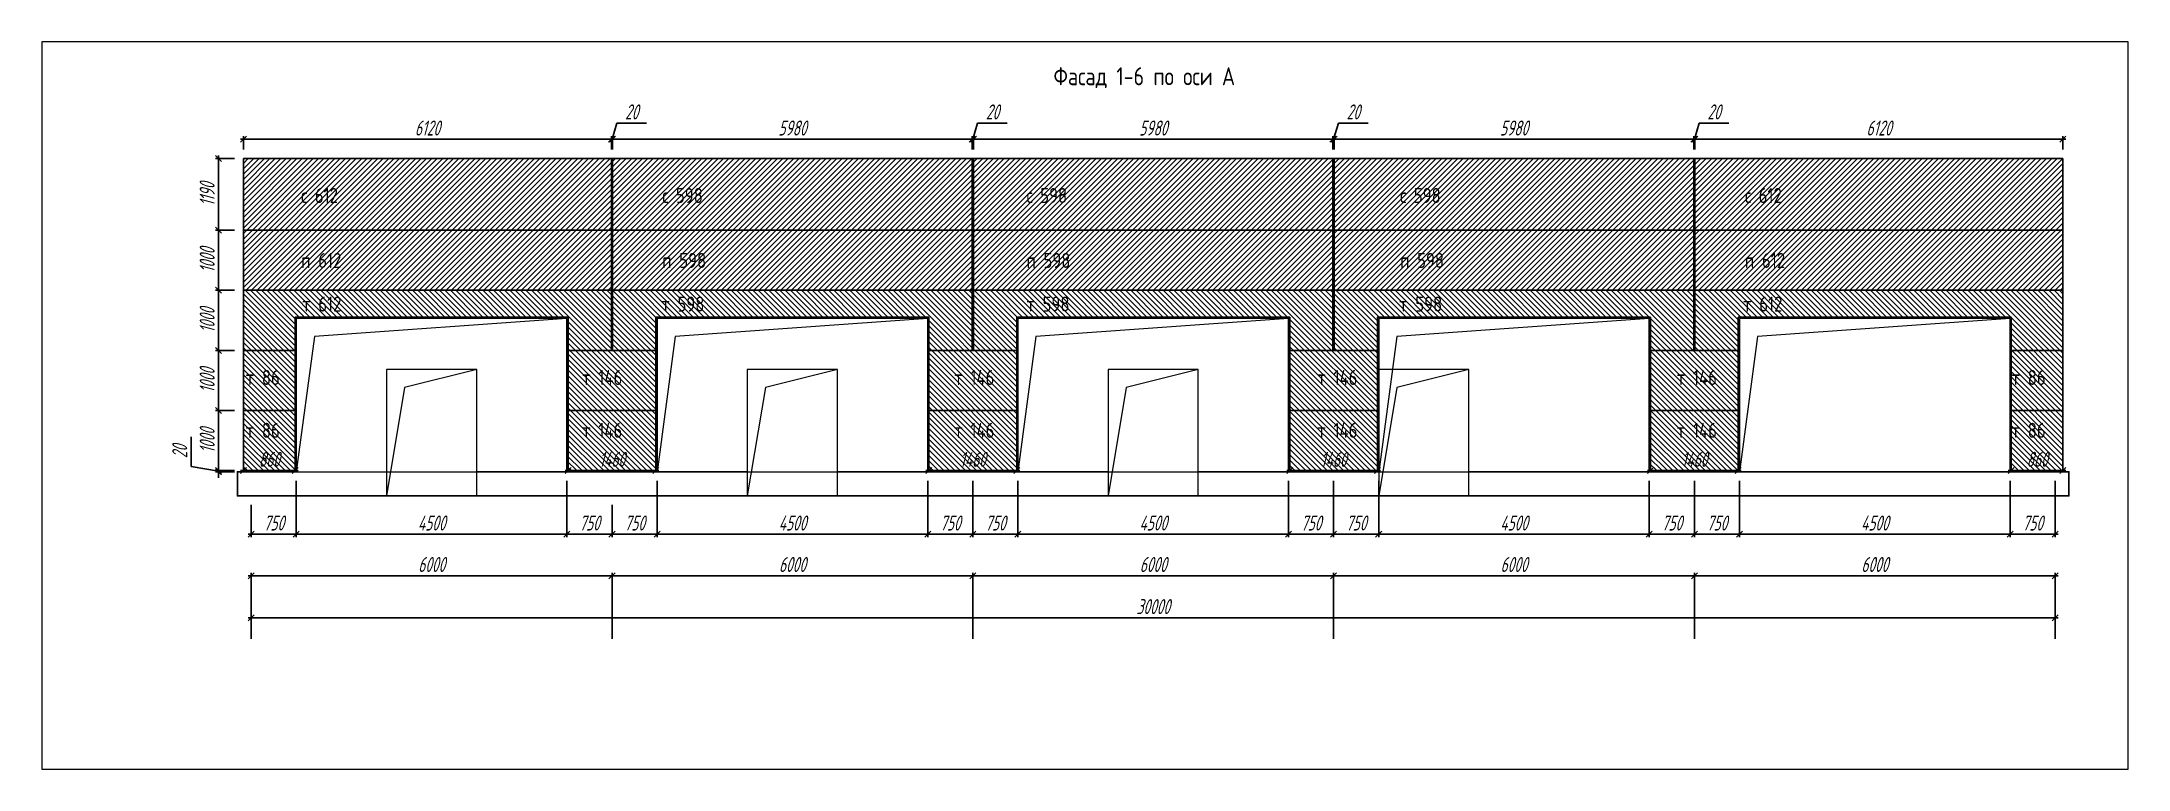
# Paper-space layout 'Лист1' of a CAD drawing. Header units: millimetres. Extents: x 40 to 387, y 110 to 231.
# The model-space entities are those that its viewports show. They can reach past a viewport. Long polylines and large blocks are cut down to what shows.
import ezdxf

# ---------------------------------------------------------------- set-up
doc = ezdxf.new("R2010")
doc.units = ezdxf.units.MM
for name, color, linetype, lineweight in [('_Окна_двери', 131, 'Continuous', 15), ('_Оси', 90, 'Continuous', 13), ('_Размеры', 120, 'Continuous', 13), ('_Сендвичи', 230, 'Continuous', 30), ('_Стены', 7, 'Continuous', 30), ('_Текст', 141, 'Continuous', 20), ('выноска', 7, 'Continuous', 13), ('Нумерация RAL 2003', 2, 'Continuous', 30), ('Нумерация RAL 7024', 91, 'Continuous', 30)]:
    doc.layers.add(name, color=color, linetype=linetype, lineweight=lineweight)
doc.layers.add('RAL 2003', color=7, linetype='Continuous', lineweight=15, true_color=0xfa842b)
doc.layers.add('RAL 7024', color=7, linetype='Continuous', lineweight=15, true_color=0x474a50)
doc.styles.add('Museo sans', font='CS_Gost2304.shx')
doc.styles.add('СПДС_размеры', font='spdswin.shx', dxfattribs={"width": 0.8, "oblique": 15})
doc.dimstyles.new('СПДС', dxfattribs={"dimtxt": 2.5, "dimasz": 1, "dimexe": 0.5, "dimexo": 1.5, "dimtad": 1, "dimdec": 0, "dimtxsty": 'СПДС_размеры', "dimblk": 'OBLIQUE', "dimcen": 2.5, "dimdle": 0.5, "dimadec": 8, "dimazin": 0, "dimtfac": 1, "dimtdec": 0, "dimtix": 1, "dimtmove": 0, "dimatfit": 3, "dimfxl": 1, "dimarcsym": 0})

psp = doc.layouts.new('Лист1')

msp = doc.modelspace()

# ---------------------------------------------------------------- texts
at = {"layer": '_Текст', "linetype": 'Continuous', "ltscale": 100, "style": 'Museo sans'}
msp.add_text('Фасад 1-6 по оси А', height=300, dxfattribs=at).set_placement((26232, -29854))
at = {"layer": 'Нумерация RAL 2003', "linetype": 'Continuous', "ltscale": 100, "style": 'Museo sans'}
for s, p in [('т 612', (13736, -33618)), ('т 598', (19710, -33618)), ('т 598', (25782, -33618)), ('т 598', (31980, -33618)), ('т 612', (37700, -33618)), ('т 86', (12797, -34839)), ('т 146', (18393, -34839)), ('т 146', (24581, -34839)), ('т 146', (30619, -34839)), ('т 146', (36597, -34839)), ('т 86', (42164, -34839)), ('т 86', (12797, -35718)), ('т 146', (18393, -35718)), ('т 146', (24581, -35718)), ('т 146', (30619, -35718)), ('т 146', (36597, -35718)), ('т 86', (42164, -35718))]:
    msp.add_text(s, height=250, dxfattribs=at).set_placement(p)
at = {"layer": 'Нумерация RAL 7024', "linetype": 'Continuous', "ltscale": 100, "style": 'Museo sans'}
for s, p in [('с 612', (13719, -31813)), ('с 598', (19724, -31813)), ('с 598', (25782, -31813)), ('с 598', (31995, -31813)), ('с 612', (37730, -31813)), ('п 612', (13719, -32893)), ('п 598', (19724, -32893)), ('п 598', (25782, -32893)), ('п 598', (31995, -32893)), ('п 612', (37730, -32893))]:
    msp.add_text(s, height=250, dxfattribs=at).set_placement(p)

# ---------------------------------------------------------------- blocks, each defined once
blk = doc.blocks.new('_Oblique')
at = {"layer": 'выноска', "color": 0, "lineweight": -2}
blk.add_line((-0.5, -0.5), (0.5, 0.5), dxfattribs=at)
blk = doc.blocks.new('*D244')
at = {"layer": '_Оси', "color": 0, "lineweight": -2, "transparency": 16777216}
for p, q in [((12839, -38712), (42939, -38712)), ((12889, -39062), (12889, -38662)), ((42889, -39062), (42889, -38662))]:
    blk.add_line(p, q, dxfattribs=at)
at = {"layer": 'Defpoints', "color": 0, "transparency": 16777216}
for p in [(42889, -38712), (12889, -39212), (42889, -39212)]:
    blk.add_point(p, dxfattribs=at)
at = {"layer": '_Оси', "color": 0, "lineweight": -2, "transparency": 16777216, "xscale": 100, "yscale": 100, "zscale": 100, "rotation": 180}
blk.add_blockref('_Oblique', (12889, -38712), dxfattribs=at)
at = {"layer": '_Оси', "color": 0, "lineweight": -2, "transparency": 16777216, "xscale": 100, "yscale": 100, "zscale": 100}
blk.add_blockref('_Oblique', (42889, -38712), dxfattribs=at)
at = {"layer": '_Оси', "color": 0, "lineweight": 25, "transparency": 16777216, "insert": (27889, -38524.5), "char_height": 250, "attachment_point": 5, "style": 'СПДС_размеры'}
blk.add_mtext('30000', dxfattribs=at)
blk = doc.blocks.new('*D245')
at = {"layer": '_Оси', "color": 0, "lineweight": -2, "transparency": 16777216}
for p, q in [((12839, -38012), (18939, -38012)), ((12889, -39062), (12889, -37962)), ((18889, -39062), (18889, -37962))]:
    blk.add_line(p, q, dxfattribs=at)
at = {"layer": 'Defpoints', "color": 0, "transparency": 16777216}
for p in [(18889, -38012), (12889, -39212), (18889, -39212)]:
    blk.add_point(p, dxfattribs=at)
at = {"layer": '_Оси', "color": 0, "lineweight": -2, "transparency": 16777216, "xscale": 100, "yscale": 100, "zscale": 100, "rotation": 180}
blk.add_blockref('_Oblique', (12889, -38012), dxfattribs=at)
at = {"layer": '_Оси', "color": 0, "lineweight": -2, "transparency": 16777216, "xscale": 100, "yscale": 100, "zscale": 100}
blk.add_blockref('_Oblique', (18889, -38012), dxfattribs=at)
at = {"layer": '_Оси', "color": 0, "lineweight": 25, "transparency": 16777216, "insert": (15889, -37824.5), "char_height": 250, "attachment_point": 5, "style": 'СПДС_размеры'}
blk.add_mtext('6000', dxfattribs=at)
blk = doc.blocks.new('*D246')
at = {"layer": '_Оси', "color": 0, "lineweight": -2, "transparency": 16777216}
for p, q in [((18839, -38012), (24939, -38012)), ((18889, -39062), (18889, -37962)), ((24889, -39062), (24889, -37962))]:
    blk.add_line(p, q, dxfattribs=at)
at = {"layer": 'Defpoints', "color": 0, "transparency": 16777216}
for p in [(24889, -38012), (18889, -39212), (24889, -39212)]:
    blk.add_point(p, dxfattribs=at)
at = {"layer": '_Оси', "color": 0, "lineweight": -2, "transparency": 16777216, "xscale": 100, "yscale": 100, "zscale": 100, "rotation": 180}
blk.add_blockref('_Oblique', (18889, -38012), dxfattribs=at)
at = {"layer": '_Оси', "color": 0, "lineweight": -2, "transparency": 16777216, "xscale": 100, "yscale": 100, "zscale": 100}
blk.add_blockref('_Oblique', (24889, -38012), dxfattribs=at)
at = {"layer": '_Оси', "color": 0, "lineweight": 25, "transparency": 16777216, "insert": (21889, -37824.5), "char_height": 250, "attachment_point": 5, "style": 'СПДС_размеры'}
blk.add_mtext('6000', dxfattribs=at)
blk = doc.blocks.new('*D247')
at = {"layer": '_Оси', "color": 0, "lineweight": -2, "transparency": 16777216}
for p, q in [((24839, -38012), (30939, -38012)), ((24889, -39062), (24889, -37962)), ((30889, -39062), (30889, -37962))]:
    blk.add_line(p, q, dxfattribs=at)
at = {"layer": 'Defpoints', "color": 0, "transparency": 16777216}
for p in [(30889, -38012), (24889, -39212), (30889, -39212)]:
    blk.add_point(p, dxfattribs=at)
at = {"layer": '_Оси', "color": 0, "lineweight": -2, "transparency": 16777216, "xscale": 100, "yscale": 100, "zscale": 100, "rotation": 180}
blk.add_blockref('_Oblique', (24889, -38012), dxfattribs=at)
at = {"layer": '_Оси', "color": 0, "lineweight": -2, "transparency": 16777216, "xscale": 100, "yscale": 100, "zscale": 100}
blk.add_blockref('_Oblique', (30889, -38012), dxfattribs=at)
at = {"layer": '_Оси', "color": 0, "lineweight": 25, "transparency": 16777216, "insert": (27889, -37824.5), "char_height": 250, "attachment_point": 5, "style": 'СПДС_размеры'}
blk.add_mtext('6000', dxfattribs=at)
blk = doc.blocks.new('*D248')
at = {"layer": '_Оси', "color": 0, "lineweight": -2, "transparency": 16777216}
for p, q in [((30839, -38012), (36939, -38012)), ((30889, -39062), (30889, -37962)), ((36889, -39062), (36889, -37962))]:
    blk.add_line(p, q, dxfattribs=at)
at = {"layer": 'Defpoints', "color": 0, "transparency": 16777216}
for p in [(36889, -38012), (30889, -39212), (36889, -39212)]:
    blk.add_point(p, dxfattribs=at)
at = {"layer": '_Оси', "color": 0, "lineweight": -2, "transparency": 16777216, "xscale": 100, "yscale": 100, "zscale": 100, "rotation": 180}
blk.add_blockref('_Oblique', (30889, -38012), dxfattribs=at)
at = {"layer": '_Оси', "color": 0, "lineweight": -2, "transparency": 16777216, "xscale": 100, "yscale": 100, "zscale": 100}
blk.add_blockref('_Oblique', (36889, -38012), dxfattribs=at)
at = {"layer": '_Оси', "color": 0, "lineweight": 25, "transparency": 16777216, "insert": (33889, -37824.5), "char_height": 250, "attachment_point": 5, "style": 'СПДС_размеры'}
blk.add_mtext('6000', dxfattribs=at)
blk = doc.blocks.new('*D249')
at = {"layer": '_Оси', "color": 0, "lineweight": -2, "transparency": 16777216}
for p, q in [((36839, -38012), (42939, -38012)), ((36889, -39062), (36889, -37962)), ((42889, -39062), (42889, -37962))]:
    blk.add_line(p, q, dxfattribs=at)
at = {"layer": 'Defpoints', "color": 0, "transparency": 16777216}
for p in [(42889, -38012), (36889, -39212), (42889, -39212)]:
    blk.add_point(p, dxfattribs=at)
at = {"layer": '_Оси', "color": 0, "lineweight": -2, "transparency": 16777216, "xscale": 100, "yscale": 100, "zscale": 100, "rotation": 180}
blk.add_blockref('_Oblique', (36889, -38012), dxfattribs=at)
at = {"layer": '_Оси', "color": 0, "lineweight": -2, "transparency": 16777216, "xscale": 100, "yscale": 100, "zscale": 100}
blk.add_blockref('_Oblique', (42889, -38012), dxfattribs=at)
at = {"layer": '_Оси', "color": 0, "lineweight": 25, "transparency": 16777216, "insert": (39889, -37824.5), "char_height": 250, "attachment_point": 5, "style": 'СПДС_размеры'}
blk.add_mtext('6000', dxfattribs=at)
blk = doc.blocks.new('*U250')
at = {"color": 0, "ltscale": 100}
blk.add_lwpolyline([(0, 0), (4500, 0), (4500, 2550), (0, 2550)], close=True, dxfattribs=at)
blk.add_lwpolyline([(4500, 2550), (300, 2250), (0, 0)], dxfattribs=at)
blk = doc.blocks.new('*U251')
at = {"color": 0, "ltscale": 100}
blk.add_lwpolyline([(0, 0), (1500, 0), (1500, 2100), (0, 2100)], close=True, dxfattribs=at)
blk.add_lwpolyline([(1500, 2100), (300, 1800), (0, 0)], dxfattribs=at)
blk = doc.blocks.new('*D257')
at = {"layer": '_Размеры', "color": 0, "lineweight": -2, "ltscale": 100, "transparency": 16777216}
for p, q in [((12609, -31073), (12294, -31073)), ((12344, -31023), (12344, -32313)), ((12609, -32263), (12294, -32263))]:
    blk.add_line(p, q, dxfattribs=at)
at = {"layer": 'Defpoints', "color": 0, "ltscale": 100, "transparency": 16777216}
for p in [(12759, -31073), (12344, -32263), (12759, -32263)]:
    blk.add_point(p, dxfattribs=at)
at = {"layer": '_Размеры', "color": 0, "lineweight": -2, "ltscale": 100, "transparency": 16777216, "xscale": 100, "yscale": 100, "zscale": 100}
for p, rotation in [((12344, -31073), 90), ((12344, -32263), 270)]:
    blk.add_blockref('_Oblique', p, dxfattribs=dict(at, rotation=rotation))
at = {"layer": '_Размеры', "color": 0, "ltscale": 100, "transparency": 16777216, "insert": (12156.5, -31668), "char_height": 250, "attachment_point": 5, "rotation": 90, "style": 'СПДС_размеры'}
blk.add_mtext('1190', dxfattribs=at)
blk = doc.blocks.new('*D258')
at = {"layer": '_Размеры', "color": 0, "lineweight": -2, "ltscale": 100, "transparency": 16777216}
for p, q in [((12609, -32263), (12294, -32263)), ((12344, -32213), (12344, -33313)), ((12609, -33263), (12294, -33263))]:
    blk.add_line(p, q, dxfattribs=at)
at = {"layer": 'Defpoints', "color": 0, "ltscale": 100, "transparency": 16777216}
for p in [(12759, -32263), (12344, -33263), (12759, -33263)]:
    blk.add_point(p, dxfattribs=at)
at = {"layer": '_Размеры', "color": 0, "lineweight": -2, "ltscale": 100, "transparency": 16777216, "xscale": 100, "yscale": 100, "zscale": 100}
for p, rotation in [((12344, -32263), 90), ((12344, -33263), 270)]:
    blk.add_blockref('_Oblique', p, dxfattribs=dict(at, rotation=rotation))
at = {"layer": '_Размеры', "color": 0, "ltscale": 100, "transparency": 16777216, "insert": (12156.5, -32763), "char_height": 250, "attachment_point": 5, "rotation": 90, "style": 'СПДС_размеры'}
blk.add_mtext('1000', dxfattribs=at)
blk = doc.blocks.new('*D259')
at = {"layer": '_Размеры', "color": 0, "lineweight": -2, "ltscale": 100, "transparency": 16777216}
for p, q in [((12609, -33263), (12294, -33263)), ((12344, -33213), (12344, -34313)), ((12609, -34263), (12294, -34263))]:
    blk.add_line(p, q, dxfattribs=at)
at = {"layer": 'Defpoints', "color": 0, "ltscale": 100, "transparency": 16777216}
for p in [(12759, -33263), (12344, -34263), (12759, -34263)]:
    blk.add_point(p, dxfattribs=at)
at = {"layer": '_Размеры', "color": 0, "lineweight": -2, "ltscale": 100, "transparency": 16777216, "xscale": 100, "yscale": 100, "zscale": 100}
for p, rotation in [((12344, -33263), 90), ((12344, -34263), 270)]:
    blk.add_blockref('_Oblique', p, dxfattribs=dict(at, rotation=rotation))
at = {"layer": '_Размеры', "color": 0, "ltscale": 100, "transparency": 16777216, "insert": (12156.5, -33763), "char_height": 250, "attachment_point": 5, "rotation": 90, "style": 'СПДС_размеры'}
blk.add_mtext('1000', dxfattribs=at)
blk = doc.blocks.new('*D260')
at = {"layer": '_Размеры', "color": 0, "lineweight": -2, "ltscale": 100, "transparency": 16777216}
for p, q in [((12609, -34263), (12294, -34263)), ((12344, -34213), (12344, -35313)), ((12609, -35263), (12294, -35263))]:
    blk.add_line(p, q, dxfattribs=at)
at = {"layer": 'Defpoints', "color": 0, "ltscale": 100, "transparency": 16777216}
for p in [(12759, -34263), (12344, -35263), (12759, -35263)]:
    blk.add_point(p, dxfattribs=at)
at = {"layer": '_Размеры', "color": 0, "lineweight": -2, "ltscale": 100, "transparency": 16777216, "xscale": 100, "yscale": 100, "zscale": 100}
for p, rotation in [((12344, -34263), 90), ((12344, -35263), 270)]:
    blk.add_blockref('_Oblique', p, dxfattribs=dict(at, rotation=rotation))
at = {"layer": '_Размеры', "color": 0, "ltscale": 100, "transparency": 16777216, "insert": (12156.5, -34763), "char_height": 250, "attachment_point": 5, "rotation": 90, "style": 'СПДС_размеры'}
blk.add_mtext('1000', dxfattribs=at)
blk = doc.blocks.new('*D261')
at = {"layer": '_Размеры', "color": 0, "lineweight": -2, "ltscale": 100, "transparency": 16777216}
for p, q in [((12609, -35263), (12294, -35263)), ((12344, -35213), (12344, -36313)), ((12609, -36263), (12294, -36263))]:
    blk.add_line(p, q, dxfattribs=at)
at = {"layer": 'Defpoints', "color": 0, "ltscale": 100, "transparency": 16777216}
for p in [(12759, -35263), (12344, -36263), (12759, -36263)]:
    blk.add_point(p, dxfattribs=at)
at = {"layer": '_Размеры', "color": 0, "lineweight": -2, "ltscale": 100, "transparency": 16777216, "xscale": 100, "yscale": 100, "zscale": 100}
for p, rotation in [((12344, -35263), 90), ((12344, -36263), 270)]:
    blk.add_blockref('_Oblique', p, dxfattribs=dict(at, rotation=rotation))
at = {"layer": '_Размеры', "color": 0, "ltscale": 100, "transparency": 16777216, "insert": (12156.5, -35763), "char_height": 250, "attachment_point": 5, "rotation": 90, "style": 'СПДС_размеры'}
blk.add_mtext('1000', dxfattribs=at)
blk = doc.blocks.new('*D263')
at = {"layer": '_Размеры', "color": 0, "lineweight": -2, "ltscale": 100, "transparency": 16777216}
for p, q in [((11888, -36192), (11888, -35699)), ((12344, -36273), (11888, -36192)), ((12609, -36263), (12294, -36263)), ((12609, -36283), (12294, -36283)), ((12344, -36263), (12344, -36163)), ((12344, -36263), (12344, -36283)), ((12344, -36263), (12344, -36283)), ((12344, -36283), (12344, -36383))]:
    blk.add_line(p, q, dxfattribs=at)
at = {"layer": 'Defpoints', "color": 0, "ltscale": 100, "transparency": 16777216}
for p in [(12344, -36283), (12759, -36263), (12759, -36283)]:
    blk.add_point(p, dxfattribs=at)
at = {"layer": '_Размеры', "color": 0, "lineweight": -2, "ltscale": 100, "transparency": 16777216, "xscale": 100, "yscale": 100, "zscale": 100}
for p, rotation in [((12344, -36263), 270), ((12344, -36283), 90)]:
    blk.add_blockref('_Oblique', p, dxfattribs=dict(at, rotation=rotation))
at = {"layer": '_Размеры', "color": 0, "ltscale": 100, "transparency": 16777216, "insert": (11700, -35946), "char_height": 250, "attachment_point": 5, "rotation": 90, "style": 'СПДС_размеры'}
blk.add_mtext('20', dxfattribs=at)
blk = doc.blocks.new('*D264')
at = {"layer": '_Размеры', "color": 0, "lineweight": -2, "ltscale": 100, "transparency": 16777216}
for p, q in [((12709, -30753), (18929, -30753)), ((12759, -30923), (12759, -30703)), ((18879, -30923), (18879, -30703))]:
    blk.add_line(p, q, dxfattribs=at)
at = {"layer": 'Defpoints', "color": 0, "ltscale": 100, "transparency": 16777216}
for p in [(18879, -30753), (12759, -31073), (18879, -31073)]:
    blk.add_point(p, dxfattribs=at)
at = {"layer": '_Размеры', "color": 0, "lineweight": -2, "ltscale": 100, "transparency": 16777216, "xscale": 100, "yscale": 100, "zscale": 100, "rotation": 180}
blk.add_blockref('_Oblique', (12759, -30753), dxfattribs=at)
at = {"layer": '_Размеры', "color": 0, "lineweight": -2, "ltscale": 100, "transparency": 16777216, "xscale": 100, "yscale": 100, "zscale": 100}
blk.add_blockref('_Oblique', (18879, -30753), dxfattribs=at)
at = {"layer": '_Размеры', "color": 0, "ltscale": 100, "transparency": 16777216, "insert": (15819, -30565.5), "char_height": 250, "attachment_point": 5, "style": 'СПДС_размеры'}
blk.add_mtext('6120', dxfattribs=at)
blk = doc.blocks.new('*D265')
at = {"layer": '_Размеры', "color": 0, "lineweight": -2, "ltscale": 100, "transparency": 16777216}
for p, q in [((18889, -30753), (18970, -30484)), ((18970, -30484), (19463, -30484)), ((18879, -30753), (18779, -30753)), ((18879, -30923), (18879, -30703)), ((18879, -30753), (18899, -30753)), ((18879, -30753), (18899, -30753)), ((18899, -30923), (18899, -30703)), ((18899, -30753), (18999, -30753))]:
    blk.add_line(p, q, dxfattribs=at)
at = {"layer": 'Defpoints', "color": 0, "ltscale": 100, "transparency": 16777216}
for p in [(18899, -30753), (18879, -31073), (18899, -31073)]:
    blk.add_point(p, dxfattribs=at)
at = {"layer": '_Размеры', "color": 0, "lineweight": -2, "ltscale": 100, "transparency": 16777216, "xscale": 100, "yscale": 100, "zscale": 100}
blk.add_blockref('_Oblique', (18879, -30753), dxfattribs=at)
at = {"layer": '_Размеры', "color": 0, "lineweight": -2, "ltscale": 100, "transparency": 16777216, "xscale": 100, "yscale": 100, "zscale": 100, "rotation": 180}
blk.add_blockref('_Oblique', (18899, -30753), dxfattribs=at)
at = {"layer": '_Размеры', "color": 0, "ltscale": 100, "transparency": 16777216, "insert": (19216, -30297), "char_height": 250, "attachment_point": 5, "style": 'СПДС_размеры'}
blk.add_mtext('20', dxfattribs=at)
blk = doc.blocks.new('*D266')
at = {"layer": '_Размеры', "color": 0, "lineweight": -2, "ltscale": 100, "transparency": 16777216}
for p, q in [((18849, -30753), (24929, -30753)), ((18899, -30923), (18899, -30703)), ((24879, -30923), (24879, -30703))]:
    blk.add_line(p, q, dxfattribs=at)
at = {"layer": 'Defpoints', "color": 0, "ltscale": 100, "transparency": 16777216}
for p in [(24879, -30753), (18899, -31073), (24879, -31073)]:
    blk.add_point(p, dxfattribs=at)
at = {"layer": '_Размеры', "color": 0, "lineweight": -2, "ltscale": 100, "transparency": 16777216, "xscale": 100, "yscale": 100, "zscale": 100, "rotation": 180}
blk.add_blockref('_Oblique', (18899, -30753), dxfattribs=at)
at = {"layer": '_Размеры', "color": 0, "lineweight": -2, "ltscale": 100, "transparency": 16777216, "xscale": 100, "yscale": 100, "zscale": 100}
blk.add_blockref('_Oblique', (24879, -30753), dxfattribs=at)
at = {"layer": '_Размеры', "color": 0, "ltscale": 100, "transparency": 16777216, "insert": (21889, -30565.5), "char_height": 250, "attachment_point": 5, "style": 'СПДС_размеры'}
blk.add_mtext('5980', dxfattribs=at)
blk = doc.blocks.new('*D267')
at = {"layer": '_Размеры', "color": 0, "lineweight": -2, "ltscale": 100, "transparency": 16777216}
for p, q in [((24889, -30753), (24970, -30484)), ((24970, -30484), (25463, -30484)), ((24879, -30753), (24779, -30753)), ((24879, -30923), (24879, -30703)), ((24879, -30753), (24899, -30753)), ((24879, -30753), (24899, -30753)), ((24899, -30923), (24899, -30703)), ((24899, -30753), (24999, -30753))]:
    blk.add_line(p, q, dxfattribs=at)
at = {"layer": 'Defpoints', "color": 0, "ltscale": 100, "transparency": 16777216}
for p in [(24899, -30753), (24879, -31073), (24899, -31073)]:
    blk.add_point(p, dxfattribs=at)
at = {"layer": '_Размеры', "color": 0, "lineweight": -2, "ltscale": 100, "transparency": 16777216, "xscale": 100, "yscale": 100, "zscale": 100}
blk.add_blockref('_Oblique', (24879, -30753), dxfattribs=at)
at = {"layer": '_Размеры', "color": 0, "lineweight": -2, "ltscale": 100, "transparency": 16777216, "xscale": 100, "yscale": 100, "zscale": 100, "rotation": 180}
blk.add_blockref('_Oblique', (24899, -30753), dxfattribs=at)
at = {"layer": '_Размеры', "color": 0, "ltscale": 100, "transparency": 16777216, "insert": (25216, -30297), "char_height": 250, "attachment_point": 5, "style": 'СПДС_размеры'}
blk.add_mtext('20', dxfattribs=at)
blk = doc.blocks.new('*D268')
at = {"layer": '_Размеры', "color": 0, "lineweight": -2, "ltscale": 100, "transparency": 16777216}
for p, q in [((24849, -30753), (30929, -30753)), ((24899, -30923), (24899, -30703)), ((30879, -30923), (30879, -30703))]:
    blk.add_line(p, q, dxfattribs=at)
at = {"layer": 'Defpoints', "color": 0, "ltscale": 100, "transparency": 16777216}
for p in [(30879, -30753), (24899, -31073), (30879, -31073)]:
    blk.add_point(p, dxfattribs=at)
at = {"layer": '_Размеры', "color": 0, "lineweight": -2, "ltscale": 100, "transparency": 16777216, "xscale": 100, "yscale": 100, "zscale": 100, "rotation": 180}
blk.add_blockref('_Oblique', (24899, -30753), dxfattribs=at)
at = {"layer": '_Размеры', "color": 0, "lineweight": -2, "ltscale": 100, "transparency": 16777216, "xscale": 100, "yscale": 100, "zscale": 100}
blk.add_blockref('_Oblique', (30879, -30753), dxfattribs=at)
at = {"layer": '_Размеры', "color": 0, "ltscale": 100, "transparency": 16777216, "insert": (27889, -30565.5), "char_height": 250, "attachment_point": 5, "style": 'СПДС_размеры'}
blk.add_mtext('5980', dxfattribs=at)
blk = doc.blocks.new('*D269')
at = {"layer": '_Размеры', "color": 0, "lineweight": -2, "ltscale": 100, "transparency": 16777216}
for p, q in [((30889, -30753), (30970, -30484)), ((30970, -30484), (31463, -30484)), ((30879, -30753), (30779, -30753)), ((30879, -30923), (30879, -30703)), ((30879, -30753), (30899, -30753)), ((30879, -30753), (30899, -30753)), ((30899, -30923), (30899, -30703)), ((30899, -30753), (30999, -30753))]:
    blk.add_line(p, q, dxfattribs=at)
at = {"layer": 'Defpoints', "color": 0, "ltscale": 100, "transparency": 16777216}
for p in [(30899, -30753), (30879, -31073), (30899, -31073)]:
    blk.add_point(p, dxfattribs=at)
at = {"layer": '_Размеры', "color": 0, "lineweight": -2, "ltscale": 100, "transparency": 16777216, "xscale": 100, "yscale": 100, "zscale": 100}
blk.add_blockref('_Oblique', (30879, -30753), dxfattribs=at)
at = {"layer": '_Размеры', "color": 0, "lineweight": -2, "ltscale": 100, "transparency": 16777216, "xscale": 100, "yscale": 100, "zscale": 100, "rotation": 180}
blk.add_blockref('_Oblique', (30899, -30753), dxfattribs=at)
at = {"layer": '_Размеры', "color": 0, "ltscale": 100, "transparency": 16777216, "insert": (31216, -30297), "char_height": 250, "attachment_point": 5, "style": 'СПДС_размеры'}
blk.add_mtext('20', dxfattribs=at)
blk = doc.blocks.new('*D270')
at = {"layer": '_Размеры', "color": 0, "lineweight": -2, "ltscale": 100, "transparency": 16777216}
for p, q in [((30849, -30753), (36929, -30753)), ((30899, -30923), (30899, -30703)), ((36879, -30923), (36879, -30703))]:
    blk.add_line(p, q, dxfattribs=at)
at = {"layer": 'Defpoints', "color": 0, "ltscale": 100, "transparency": 16777216}
for p in [(36879, -30753), (30899, -31073), (36879, -31073)]:
    blk.add_point(p, dxfattribs=at)
at = {"layer": '_Размеры', "color": 0, "lineweight": -2, "ltscale": 100, "transparency": 16777216, "xscale": 100, "yscale": 100, "zscale": 100, "rotation": 180}
blk.add_blockref('_Oblique', (30899, -30753), dxfattribs=at)
at = {"layer": '_Размеры', "color": 0, "lineweight": -2, "ltscale": 100, "transparency": 16777216, "xscale": 100, "yscale": 100, "zscale": 100}
blk.add_blockref('_Oblique', (36879, -30753), dxfattribs=at)
at = {"layer": '_Размеры', "color": 0, "ltscale": 100, "transparency": 16777216, "insert": (33889, -30565.5), "char_height": 250, "attachment_point": 5, "style": 'СПДС_размеры'}
blk.add_mtext('5980', dxfattribs=at)
blk = doc.blocks.new('*D271')
at = {"layer": '_Размеры', "color": 0, "lineweight": -2, "ltscale": 100, "transparency": 16777216}
for p, q in [((36889, -30753), (36970, -30484)), ((36970, -30484), (37463, -30484)), ((36879, -30753), (36779, -30753)), ((36879, -30923), (36879, -30703)), ((36879, -30753), (36899, -30753)), ((36879, -30753), (36899, -30753)), ((36899, -30923), (36899, -30703)), ((36899, -30753), (36999, -30753))]:
    blk.add_line(p, q, dxfattribs=at)
at = {"layer": 'Defpoints', "color": 0, "ltscale": 100, "transparency": 16777216}
for p in [(36899, -30753), (36879, -31073), (36899, -31073)]:
    blk.add_point(p, dxfattribs=at)
at = {"layer": '_Размеры', "color": 0, "lineweight": -2, "ltscale": 100, "transparency": 16777216, "xscale": 100, "yscale": 100, "zscale": 100}
blk.add_blockref('_Oblique', (36879, -30753), dxfattribs=at)
at = {"layer": '_Размеры', "color": 0, "lineweight": -2, "ltscale": 100, "transparency": 16777216, "xscale": 100, "yscale": 100, "zscale": 100, "rotation": 180}
blk.add_blockref('_Oblique', (36899, -30753), dxfattribs=at)
at = {"layer": '_Размеры', "color": 0, "ltscale": 100, "transparency": 16777216, "insert": (37216, -30297), "char_height": 250, "attachment_point": 5, "style": 'СПДС_размеры'}
blk.add_mtext('20', dxfattribs=at)
blk = doc.blocks.new('*D272')
at = {"layer": '_Размеры', "color": 0, "lineweight": -2, "ltscale": 100, "transparency": 16777216}
for p, q in [((36849, -30753), (43069, -30753)), ((36899, -30923), (36899, -30703)), ((43019, -30923), (43019, -30703))]:
    blk.add_line(p, q, dxfattribs=at)
at = {"layer": 'Defpoints', "color": 0, "ltscale": 100, "transparency": 16777216}
for p in [(43019, -30753), (36899, -31073), (43019, -31073)]:
    blk.add_point(p, dxfattribs=at)
at = {"layer": '_Размеры', "color": 0, "lineweight": -2, "ltscale": 100, "transparency": 16777216, "xscale": 100, "yscale": 100, "zscale": 100, "rotation": 180}
blk.add_blockref('_Oblique', (36899, -30753), dxfattribs=at)
at = {"layer": '_Размеры', "color": 0, "lineweight": -2, "ltscale": 100, "transparency": 16777216, "xscale": 100, "yscale": 100, "zscale": 100}
blk.add_blockref('_Oblique', (43019, -30753), dxfattribs=at)
at = {"layer": '_Размеры', "color": 0, "ltscale": 100, "transparency": 16777216, "insert": (39959, -30565.5), "char_height": 250, "attachment_point": 5, "style": 'СПДС_размеры'}
blk.add_mtext('6120', dxfattribs=at)
blk = doc.blocks.new('*D273')
at = {"layer": '_Размеры', "color": 0, "lineweight": -2, "ltscale": 100, "transparency": 16777216}
for p, q in [((12709, -36263), (13669, -36263)), ((12759, -36113), (12759, -36213)), ((13619, -36113), (13619, -36213))]:
    blk.add_line(p, q, dxfattribs=at)
at = {"layer": 'Defpoints', "color": 0, "ltscale": 100, "transparency": 16777216}
for p in [(12759, -36263), (13619, -36263), (13619, -36263)]:
    blk.add_point(p, dxfattribs=at)
at = {"layer": '_Размеры', "color": 0, "lineweight": -2, "ltscale": 100, "transparency": 16777216, "xscale": 100, "yscale": 100, "zscale": 100, "rotation": 180}
blk.add_blockref('_Oblique', (12759, -36263), dxfattribs=at)
at = {"layer": '_Размеры', "color": 0, "lineweight": -2, "ltscale": 100, "transparency": 16777216, "xscale": 100, "yscale": 100, "zscale": 100}
blk.add_blockref('_Oblique', (13619, -36263), dxfattribs=at)
at = {"layer": '_Размеры', "color": 0, "ltscale": 100, "transparency": 16777216, "insert": (13189, -36075.5), "char_height": 250, "attachment_point": 5, "style": 'СПДС_размеры'}
blk.add_mtext('860', dxfattribs=at)
blk = doc.blocks.new('*D274')
at = {"layer": '_Размеры', "color": 0, "lineweight": -2, "ltscale": 100, "transparency": 16777216}
for p, q in [((18109, -36263), (19669, -36263)), ((18159, -36113), (18159, -36213)), ((19619, -36113), (19619, -36213))]:
    blk.add_line(p, q, dxfattribs=at)
at = {"layer": 'Defpoints', "color": 0, "ltscale": 100, "transparency": 16777216}
for p in [(18159, -36263), (19619, -36263), (19619, -36263)]:
    blk.add_point(p, dxfattribs=at)
at = {"layer": '_Размеры', "color": 0, "lineweight": -2, "ltscale": 100, "transparency": 16777216, "xscale": 100, "yscale": 100, "zscale": 100, "rotation": 180}
blk.add_blockref('_Oblique', (18159, -36263), dxfattribs=at)
at = {"layer": '_Размеры', "color": 0, "lineweight": -2, "ltscale": 100, "transparency": 16777216, "xscale": 100, "yscale": 100, "zscale": 100}
blk.add_blockref('_Oblique', (19619, -36263), dxfattribs=at)
at = {"layer": '_Размеры', "color": 0, "ltscale": 100, "transparency": 16777216, "insert": (18889, -36075.5), "char_height": 250, "attachment_point": 5, "style": 'СПДС_размеры'}
blk.add_mtext('1460', dxfattribs=at)
blk = doc.blocks.new('*D275')
at = {"layer": '_Размеры', "color": 0, "lineweight": -2, "ltscale": 100, "transparency": 16777216}
for p, q in [((24109, -36263), (25669, -36263)), ((24159, -36113), (24159, -36213)), ((25619, -36113), (25619, -36213))]:
    blk.add_line(p, q, dxfattribs=at)
at = {"layer": 'Defpoints', "color": 0, "ltscale": 100, "transparency": 16777216}
for p in [(24159, -36263), (25619, -36263), (25619, -36263)]:
    blk.add_point(p, dxfattribs=at)
at = {"layer": '_Размеры', "color": 0, "lineweight": -2, "ltscale": 100, "transparency": 16777216, "xscale": 100, "yscale": 100, "zscale": 100, "rotation": 180}
blk.add_blockref('_Oblique', (24159, -36263), dxfattribs=at)
at = {"layer": '_Размеры', "color": 0, "lineweight": -2, "ltscale": 100, "transparency": 16777216, "xscale": 100, "yscale": 100, "zscale": 100}
blk.add_blockref('_Oblique', (25619, -36263), dxfattribs=at)
at = {"layer": '_Размеры', "color": 0, "ltscale": 100, "transparency": 16777216, "insert": (24889, -36075.5), "char_height": 250, "attachment_point": 5, "style": 'СПДС_размеры'}
blk.add_mtext('1460', dxfattribs=at)
blk = doc.blocks.new('*D276')
at = {"layer": '_Размеры', "color": 0, "lineweight": -2, "ltscale": 100, "transparency": 16777216}
for p, q in [((30109, -36263), (31669, -36263)), ((30159, -36113), (30159, -36213)), ((31619, -36113), (31619, -36213))]:
    blk.add_line(p, q, dxfattribs=at)
at = {"layer": 'Defpoints', "color": 0, "ltscale": 100, "transparency": 16777216}
for p in [(30159, -36263), (31619, -36263), (31619, -36263)]:
    blk.add_point(p, dxfattribs=at)
at = {"layer": '_Размеры', "color": 0, "lineweight": -2, "ltscale": 100, "transparency": 16777216, "xscale": 100, "yscale": 100, "zscale": 100, "rotation": 180}
blk.add_blockref('_Oblique', (30159, -36263), dxfattribs=at)
at = {"layer": '_Размеры', "color": 0, "lineweight": -2, "ltscale": 100, "transparency": 16777216, "xscale": 100, "yscale": 100, "zscale": 100}
blk.add_blockref('_Oblique', (31619, -36263), dxfattribs=at)
at = {"layer": '_Размеры', "color": 0, "ltscale": 100, "transparency": 16777216, "insert": (30889, -36075.5), "char_height": 250, "attachment_point": 5, "style": 'СПДС_размеры'}
blk.add_mtext('1460', dxfattribs=at)
blk = doc.blocks.new('*D277')
at = {"layer": '_Размеры', "color": 0, "lineweight": -2, "ltscale": 100, "transparency": 16777216}
for p, q in [((36109, -36263), (37669, -36263)), ((36159, -36113), (36159, -36213)), ((37619, -36113), (37619, -36213))]:
    blk.add_line(p, q, dxfattribs=at)
at = {"layer": 'Defpoints', "color": 0, "ltscale": 100, "transparency": 16777216}
for p in [(36159, -36263), (37619, -36263), (37619, -36263)]:
    blk.add_point(p, dxfattribs=at)
at = {"layer": '_Размеры', "color": 0, "lineweight": -2, "ltscale": 100, "transparency": 16777216, "xscale": 100, "yscale": 100, "zscale": 100, "rotation": 180}
blk.add_blockref('_Oblique', (36159, -36263), dxfattribs=at)
at = {"layer": '_Размеры', "color": 0, "lineweight": -2, "ltscale": 100, "transparency": 16777216, "xscale": 100, "yscale": 100, "zscale": 100}
blk.add_blockref('_Oblique', (37619, -36263), dxfattribs=at)
at = {"layer": '_Размеры', "color": 0, "ltscale": 100, "transparency": 16777216, "insert": (36889, -36075.5), "char_height": 250, "attachment_point": 5, "style": 'СПДС_размеры'}
blk.add_mtext('1460', dxfattribs=at)
blk = doc.blocks.new('*D278')
at = {"layer": '_Размеры', "color": 0, "lineweight": -2, "ltscale": 100, "transparency": 16777216}
for p, q in [((42109, -36263), (43069, -36263)), ((42159, -36113), (42159, -36213)), ((43019, -36113), (43019, -36213))]:
    blk.add_line(p, q, dxfattribs=at)
at = {"layer": 'Defpoints', "color": 0, "ltscale": 100, "transparency": 16777216}
for p in [(42159, -36263), (43019, -36263), (43019, -36263)]:
    blk.add_point(p, dxfattribs=at)
at = {"layer": '_Размеры', "color": 0, "lineweight": -2, "ltscale": 100, "transparency": 16777216, "xscale": 100, "yscale": 100, "zscale": 100, "rotation": 180}
blk.add_blockref('_Oblique', (42159, -36263), dxfattribs=at)
at = {"layer": '_Размеры', "color": 0, "lineweight": -2, "ltscale": 100, "transparency": 16777216, "xscale": 100, "yscale": 100, "zscale": 100}
blk.add_blockref('_Oblique', (43019, -36263), dxfattribs=at)
at = {"layer": '_Размеры', "color": 0, "ltscale": 100, "transparency": 16777216, "insert": (42589, -36075.5), "char_height": 250, "attachment_point": 5, "style": 'СПДС_размеры'}
blk.add_mtext('860', dxfattribs=at)
blk = doc.blocks.new('*D310')
at = {"layer": '_Размеры', "color": 0, "lineweight": -2, "ltscale": 100, "transparency": 16777216}
for p, q in [((13639, -36433), (13639, -37372)), ((12889, -36833), (12889, -37372)), ((12839, -37322), (13689, -37322))]:
    blk.add_line(p, q, dxfattribs=at)
at = {"layer": 'Defpoints', "color": 0, "ltscale": 100, "transparency": 16777216}
for p in [(13639, -36283), (12889, -36683), (13639, -37322)]:
    blk.add_point(p, dxfattribs=at)
at = {"layer": '_Размеры', "color": 0, "lineweight": -2, "ltscale": 100, "transparency": 16777216, "xscale": 100, "yscale": 100, "zscale": 100, "rotation": 180}
blk.add_blockref('_Oblique', (12889, -37322), dxfattribs=at)
at = {"layer": '_Размеры', "color": 0, "lineweight": -2, "ltscale": 100, "transparency": 16777216, "xscale": 100, "yscale": 100, "zscale": 100}
blk.add_blockref('_Oblique', (13639, -37322), dxfattribs=at)
at = {"layer": '_Размеры', "color": 0, "ltscale": 100, "transparency": 16777216, "insert": (13264, -37134.5), "char_height": 250, "attachment_point": 5, "style": 'СПДС_размеры'}
blk.add_mtext('750', dxfattribs=at)
blk = doc.blocks.new('*D311')
at = {"layer": '_Размеры', "color": 0, "lineweight": -2, "ltscale": 100, "transparency": 16777216}
for p, q in [((13639, -36433), (13639, -37372)), ((18139, -36433), (18139, -37372)), ((13589, -37322), (18189, -37322))]:
    blk.add_line(p, q, dxfattribs=at)
at = {"layer": 'Defpoints', "color": 0, "ltscale": 100, "transparency": 16777216}
for p in [(13639, -36283), (18139, -36283), (18139, -37322)]:
    blk.add_point(p, dxfattribs=at)
at = {"layer": '_Размеры', "color": 0, "lineweight": -2, "ltscale": 100, "transparency": 16777216, "xscale": 100, "yscale": 100, "zscale": 100, "rotation": 180}
blk.add_blockref('_Oblique', (13639, -37322), dxfattribs=at)
at = {"layer": '_Размеры', "color": 0, "lineweight": -2, "ltscale": 100, "transparency": 16777216, "xscale": 100, "yscale": 100, "zscale": 100}
blk.add_blockref('_Oblique', (18139, -37322), dxfattribs=at)
at = {"layer": '_Размеры', "color": 0, "ltscale": 100, "transparency": 16777216, "insert": (15889, -37134.5), "char_height": 250, "attachment_point": 5, "style": 'СПДС_размеры'}
blk.add_mtext('4500', dxfattribs=at)
blk = doc.blocks.new('*D312')
at = {"layer": '_Размеры', "color": 0, "lineweight": -2, "ltscale": 100, "transparency": 16777216}
for p, q in [((18139, -36433), (18139, -37372)), ((18889, -36833), (18889, -37372)), ((18089, -37322), (18939, -37322))]:
    blk.add_line(p, q, dxfattribs=at)
at = {"layer": 'Defpoints', "color": 0, "ltscale": 100, "transparency": 16777216}
for p in [(18139, -36283), (18889, -36683), (18889, -37322)]:
    blk.add_point(p, dxfattribs=at)
at = {"layer": '_Размеры', "color": 0, "lineweight": -2, "ltscale": 100, "transparency": 16777216, "xscale": 100, "yscale": 100, "zscale": 100, "rotation": 180}
blk.add_blockref('_Oblique', (18139, -37322), dxfattribs=at)
at = {"layer": '_Размеры', "color": 0, "lineweight": -2, "ltscale": 100, "transparency": 16777216, "xscale": 100, "yscale": 100, "zscale": 100}
blk.add_blockref('_Oblique', (18889, -37322), dxfattribs=at)
at = {"layer": '_Размеры', "color": 0, "ltscale": 100, "transparency": 16777216, "insert": (18514, -37134.5), "char_height": 250, "attachment_point": 5, "style": 'СПДС_размеры'}
blk.add_mtext('750', dxfattribs=at)
blk = doc.blocks.new('*D313')
at = {"layer": '_Размеры', "color": 0, "lineweight": -2, "ltscale": 100, "transparency": 16777216}
for p, q in [((19639, -36433), (19639, -37372)), ((18889, -36833), (18889, -37372)), ((18839, -37322), (19689, -37322))]:
    blk.add_line(p, q, dxfattribs=at)
at = {"layer": 'Defpoints', "color": 0, "ltscale": 100, "transparency": 16777216}
for p in [(19639, -36283), (18889, -36683), (19639, -37322)]:
    blk.add_point(p, dxfattribs=at)
at = {"layer": '_Размеры', "color": 0, "lineweight": -2, "ltscale": 100, "transparency": 16777216, "xscale": 100, "yscale": 100, "zscale": 100, "rotation": 180}
blk.add_blockref('_Oblique', (18889, -37322), dxfattribs=at)
at = {"layer": '_Размеры', "color": 0, "lineweight": -2, "ltscale": 100, "transparency": 16777216, "xscale": 100, "yscale": 100, "zscale": 100}
blk.add_blockref('_Oblique', (19639, -37322), dxfattribs=at)
at = {"layer": '_Размеры', "color": 0, "ltscale": 100, "transparency": 16777216, "insert": (19264, -37134.5), "char_height": 250, "attachment_point": 5, "style": 'СПДС_размеры'}
blk.add_mtext('750', dxfattribs=at)
blk = doc.blocks.new('*D314')
at = {"layer": '_Размеры', "color": 0, "lineweight": -2, "ltscale": 100, "transparency": 16777216}
for p, q in [((19639, -36433), (19639, -37372)), ((24139, -36433), (24139, -37372)), ((19589, -37322), (24189, -37322))]:
    blk.add_line(p, q, dxfattribs=at)
at = {"layer": 'Defpoints', "color": 0, "ltscale": 100, "transparency": 16777216}
for p in [(19639, -36283), (24139, -36283), (24139, -37322)]:
    blk.add_point(p, dxfattribs=at)
at = {"layer": '_Размеры', "color": 0, "lineweight": -2, "ltscale": 100, "transparency": 16777216, "xscale": 100, "yscale": 100, "zscale": 100, "rotation": 180}
blk.add_blockref('_Oblique', (19639, -37322), dxfattribs=at)
at = {"layer": '_Размеры', "color": 0, "lineweight": -2, "ltscale": 100, "transparency": 16777216, "xscale": 100, "yscale": 100, "zscale": 100}
blk.add_blockref('_Oblique', (24139, -37322), dxfattribs=at)
at = {"layer": '_Размеры', "color": 0, "ltscale": 100, "transparency": 16777216, "insert": (21889, -37134.5), "char_height": 250, "attachment_point": 5, "style": 'СПДС_размеры'}
blk.add_mtext('4500', dxfattribs=at)
blk = doc.blocks.new('*D315')
at = {"layer": '_Размеры', "color": 0, "lineweight": -2, "ltscale": 100, "transparency": 16777216}
for p, q in [((24139, -36433), (24139, -37372)), ((24889, -36433), (24889, -37372)), ((24089, -37322), (24939, -37322))]:
    blk.add_line(p, q, dxfattribs=at)
at = {"layer": 'Defpoints', "color": 0, "ltscale": 100, "transparency": 16777216}
for p in [(24139, -36283), (24889, -36283), (24889, -37322)]:
    blk.add_point(p, dxfattribs=at)
at = {"layer": '_Размеры', "color": 0, "lineweight": -2, "ltscale": 100, "transparency": 16777216, "xscale": 100, "yscale": 100, "zscale": 100, "rotation": 180}
blk.add_blockref('_Oblique', (24139, -37322), dxfattribs=at)
at = {"layer": '_Размеры', "color": 0, "lineweight": -2, "ltscale": 100, "transparency": 16777216, "xscale": 100, "yscale": 100, "zscale": 100}
blk.add_blockref('_Oblique', (24889, -37322), dxfattribs=at)
at = {"layer": '_Размеры', "color": 0, "ltscale": 100, "transparency": 16777216, "insert": (24514, -37134.5), "char_height": 250, "attachment_point": 5, "style": 'СПДС_размеры'}
blk.add_mtext('750', dxfattribs=at)
blk = doc.blocks.new('*D316')
at = {"layer": '_Размеры', "color": 0, "lineweight": -2, "ltscale": 100, "transparency": 16777216}
for p, q in [((24889, -36433), (24889, -37372)), ((25639, -36433), (25639, -37372)), ((24839, -37322), (25689, -37322))]:
    blk.add_line(p, q, dxfattribs=at)
at = {"layer": 'Defpoints', "color": 0, "ltscale": 100, "transparency": 16777216}
for p in [(24889, -36283), (25639, -36283), (25639, -37322)]:
    blk.add_point(p, dxfattribs=at)
at = {"layer": '_Размеры', "color": 0, "lineweight": -2, "ltscale": 100, "transparency": 16777216, "xscale": 100, "yscale": 100, "zscale": 100, "rotation": 180}
blk.add_blockref('_Oblique', (24889, -37322), dxfattribs=at)
at = {"layer": '_Размеры', "color": 0, "lineweight": -2, "ltscale": 100, "transparency": 16777216, "xscale": 100, "yscale": 100, "zscale": 100}
blk.add_blockref('_Oblique', (25639, -37322), dxfattribs=at)
at = {"layer": '_Размеры', "color": 0, "ltscale": 100, "transparency": 16777216, "insert": (25264, -37134.5), "char_height": 250, "attachment_point": 5, "style": 'СПДС_размеры'}
blk.add_mtext('750', dxfattribs=at)
blk = doc.blocks.new('*D317')
at = {"layer": '_Размеры', "color": 0, "lineweight": -2, "ltscale": 100, "transparency": 16777216}
for p, q in [((25639, -36433), (25639, -37372)), ((30139, -36433), (30139, -37372)), ((25589, -37322), (30189, -37322))]:
    blk.add_line(p, q, dxfattribs=at)
at = {"layer": 'Defpoints', "color": 0, "ltscale": 100, "transparency": 16777216}
for p in [(25639, -36283), (30139, -36283), (30139, -37322)]:
    blk.add_point(p, dxfattribs=at)
at = {"layer": '_Размеры', "color": 0, "lineweight": -2, "ltscale": 100, "transparency": 16777216, "xscale": 100, "yscale": 100, "zscale": 100, "rotation": 180}
blk.add_blockref('_Oblique', (25639, -37322), dxfattribs=at)
at = {"layer": '_Размеры', "color": 0, "lineweight": -2, "ltscale": 100, "transparency": 16777216, "xscale": 100, "yscale": 100, "zscale": 100}
blk.add_blockref('_Oblique', (30139, -37322), dxfattribs=at)
at = {"layer": '_Размеры', "color": 0, "ltscale": 100, "transparency": 16777216, "insert": (27889, -37134.5), "char_height": 250, "attachment_point": 5, "style": 'СПДС_размеры'}
blk.add_mtext('4500', dxfattribs=at)
blk = doc.blocks.new('*D318')
at = {"layer": '_Размеры', "color": 0, "lineweight": -2, "ltscale": 100, "transparency": 16777216}
for p, q in [((30139, -36433), (30139, -37372)), ((30889, -36433), (30889, -37372)), ((30089, -37322), (30939, -37322))]:
    blk.add_line(p, q, dxfattribs=at)
at = {"layer": 'Defpoints', "color": 0, "ltscale": 100, "transparency": 16777216}
for p in [(30139, -36283), (30889, -36283), (30889, -37322)]:
    blk.add_point(p, dxfattribs=at)
at = {"layer": '_Размеры', "color": 0, "lineweight": -2, "ltscale": 100, "transparency": 16777216, "xscale": 100, "yscale": 100, "zscale": 100, "rotation": 180}
blk.add_blockref('_Oblique', (30139, -37322), dxfattribs=at)
at = {"layer": '_Размеры', "color": 0, "lineweight": -2, "ltscale": 100, "transparency": 16777216, "xscale": 100, "yscale": 100, "zscale": 100}
blk.add_blockref('_Oblique', (30889, -37322), dxfattribs=at)
at = {"layer": '_Размеры', "color": 0, "ltscale": 100, "transparency": 16777216, "insert": (30514, -37134.5), "char_height": 250, "attachment_point": 5, "style": 'СПДС_размеры'}
blk.add_mtext('750', dxfattribs=at)
blk = doc.blocks.new('*D319')
at = {"layer": '_Размеры', "color": 0, "lineweight": -2, "ltscale": 100, "transparency": 16777216}
for p, q in [((30889, -36433), (30889, -37372)), ((31639, -36433), (31639, -37372)), ((30839, -37322), (31689, -37322))]:
    blk.add_line(p, q, dxfattribs=at)
at = {"layer": 'Defpoints', "color": 0, "ltscale": 100, "transparency": 16777216}
for p in [(30889, -36283), (31639, -36283), (31639, -37322)]:
    blk.add_point(p, dxfattribs=at)
at = {"layer": '_Размеры', "color": 0, "lineweight": -2, "ltscale": 100, "transparency": 16777216, "xscale": 100, "yscale": 100, "zscale": 100, "rotation": 180}
blk.add_blockref('_Oblique', (30889, -37322), dxfattribs=at)
at = {"layer": '_Размеры', "color": 0, "lineweight": -2, "ltscale": 100, "transparency": 16777216, "xscale": 100, "yscale": 100, "zscale": 100}
blk.add_blockref('_Oblique', (31639, -37322), dxfattribs=at)
at = {"layer": '_Размеры', "color": 0, "ltscale": 100, "transparency": 16777216, "insert": (31264, -37134.5), "char_height": 250, "attachment_point": 5, "style": 'СПДС_размеры'}
blk.add_mtext('750', dxfattribs=at)
blk = doc.blocks.new('*D320')
at = {"layer": '_Размеры', "color": 0, "lineweight": -2, "ltscale": 100, "transparency": 16777216}
for p, q in [((31639, -36433), (31639, -37372)), ((36139, -36433), (36139, -37372)), ((31589, -37322), (36189, -37322))]:
    blk.add_line(p, q, dxfattribs=at)
at = {"layer": 'Defpoints', "color": 0, "ltscale": 100, "transparency": 16777216}
for p in [(31639, -36283), (36139, -36283), (36139, -37322)]:
    blk.add_point(p, dxfattribs=at)
at = {"layer": '_Размеры', "color": 0, "lineweight": -2, "ltscale": 100, "transparency": 16777216, "xscale": 100, "yscale": 100, "zscale": 100, "rotation": 180}
blk.add_blockref('_Oblique', (31639, -37322), dxfattribs=at)
at = {"layer": '_Размеры', "color": 0, "lineweight": -2, "ltscale": 100, "transparency": 16777216, "xscale": 100, "yscale": 100, "zscale": 100}
blk.add_blockref('_Oblique', (36139, -37322), dxfattribs=at)
at = {"layer": '_Размеры', "color": 0, "ltscale": 100, "transparency": 16777216, "insert": (33889, -37134.5), "char_height": 250, "attachment_point": 5, "style": 'СПДС_размеры'}
blk.add_mtext('4500', dxfattribs=at)
blk = doc.blocks.new('*D321')
at = {"layer": '_Размеры', "color": 0, "lineweight": -2, "ltscale": 100, "transparency": 16777216}
for p, q in [((36139, -36433), (36139, -37372)), ((36889, -36433), (36889, -37372)), ((36089, -37322), (36939, -37322))]:
    blk.add_line(p, q, dxfattribs=at)
at = {"layer": 'Defpoints', "color": 0, "ltscale": 100, "transparency": 16777216}
for p in [(36139, -36283), (36889, -36283), (36889, -37322)]:
    blk.add_point(p, dxfattribs=at)
at = {"layer": '_Размеры', "color": 0, "lineweight": -2, "ltscale": 100, "transparency": 16777216, "xscale": 100, "yscale": 100, "zscale": 100, "rotation": 180}
blk.add_blockref('_Oblique', (36139, -37322), dxfattribs=at)
at = {"layer": '_Размеры', "color": 0, "lineweight": -2, "ltscale": 100, "transparency": 16777216, "xscale": 100, "yscale": 100, "zscale": 100}
blk.add_blockref('_Oblique', (36889, -37322), dxfattribs=at)
at = {"layer": '_Размеры', "color": 0, "ltscale": 100, "transparency": 16777216, "insert": (36514, -37134.5), "char_height": 250, "attachment_point": 5, "style": 'СПДС_размеры'}
blk.add_mtext('750', dxfattribs=at)
blk = doc.blocks.new('*D322')
at = {"layer": '_Размеры', "color": 0, "lineweight": -2, "ltscale": 100, "transparency": 16777216}
for p, q in [((36889, -36433), (36889, -37372)), ((37639, -36433), (37639, -37372)), ((36839, -37322), (37689, -37322))]:
    blk.add_line(p, q, dxfattribs=at)
at = {"layer": 'Defpoints', "color": 0, "ltscale": 100, "transparency": 16777216}
for p in [(36889, -36283), (37639, -36283), (37639, -37322)]:
    blk.add_point(p, dxfattribs=at)
at = {"layer": '_Размеры', "color": 0, "lineweight": -2, "ltscale": 100, "transparency": 16777216, "xscale": 100, "yscale": 100, "zscale": 100, "rotation": 180}
blk.add_blockref('_Oblique', (36889, -37322), dxfattribs=at)
at = {"layer": '_Размеры', "color": 0, "lineweight": -2, "ltscale": 100, "transparency": 16777216, "xscale": 100, "yscale": 100, "zscale": 100}
blk.add_blockref('_Oblique', (37639, -37322), dxfattribs=at)
at = {"layer": '_Размеры', "color": 0, "ltscale": 100, "transparency": 16777216, "insert": (37264, -37134.5), "char_height": 250, "attachment_point": 5, "style": 'СПДС_размеры'}
blk.add_mtext('750', dxfattribs=at)
blk = doc.blocks.new('*D323')
at = {"layer": '_Размеры', "color": 0, "lineweight": -2, "ltscale": 100, "transparency": 16777216}
for p, q in [((37639, -36433), (37639, -37372)), ((42139, -36433), (42139, -37372)), ((37589, -37322), (42189, -37322))]:
    blk.add_line(p, q, dxfattribs=at)
at = {"layer": 'Defpoints', "color": 0, "ltscale": 100, "transparency": 16777216}
for p in [(37639, -36283), (42139, -36283), (42139, -37322)]:
    blk.add_point(p, dxfattribs=at)
at = {"layer": '_Размеры', "color": 0, "lineweight": -2, "ltscale": 100, "transparency": 16777216, "xscale": 100, "yscale": 100, "zscale": 100, "rotation": 180}
blk.add_blockref('_Oblique', (37639, -37322), dxfattribs=at)
at = {"layer": '_Размеры', "color": 0, "lineweight": -2, "ltscale": 100, "transparency": 16777216, "xscale": 100, "yscale": 100, "zscale": 100}
blk.add_blockref('_Oblique', (42139, -37322), dxfattribs=at)
at = {"layer": '_Размеры', "color": 0, "ltscale": 100, "transparency": 16777216, "insert": (39889, -37134.5), "char_height": 250, "attachment_point": 5, "style": 'СПДС_размеры'}
blk.add_mtext('4500', dxfattribs=at)
blk = doc.blocks.new('*D324')
at = {"layer": '_Размеры', "color": 0, "lineweight": -2, "ltscale": 100, "transparency": 16777216}
for p, q in [((42139, -36433), (42139, -37372)), ((42889, -36433), (42889, -37372)), ((42089, -37322), (42939, -37322))]:
    blk.add_line(p, q, dxfattribs=at)
at = {"layer": 'Defpoints', "color": 0, "ltscale": 100, "transparency": 16777216}
for p in [(42139, -36283), (42889, -36283), (42889, -37322)]:
    blk.add_point(p, dxfattribs=at)
at = {"layer": '_Размеры', "color": 0, "lineweight": -2, "ltscale": 100, "transparency": 16777216, "xscale": 100, "yscale": 100, "zscale": 100, "rotation": 180}
blk.add_blockref('_Oblique', (42139, -37322), dxfattribs=at)
at = {"layer": '_Размеры', "color": 0, "lineweight": -2, "ltscale": 100, "transparency": 16777216, "xscale": 100, "yscale": 100, "zscale": 100}
blk.add_blockref('_Oblique', (42889, -37322), dxfattribs=at)
at = {"layer": '_Размеры', "color": 0, "ltscale": 100, "transparency": 16777216, "insert": (42514, -37134.5), "char_height": 250, "attachment_point": 5, "style": 'СПДС_размеры'}
blk.add_mtext('750', dxfattribs=at)

# ---------------------------------------------------------------- dimensions: what is measured, and where the dimension line sits
at = {"layer": '_Оси', "lineweight": 25}
for base, p1, p2, picture, middle in [((18889, -38012), (12889, -39212), (18889, -39212), '*D245', (15889, -37824.5)), ((24889, -38012), (18889, -39212), (24889, -39212), '*D246', (21889, -37824.5)), ((30889, -38012), (24889, -39212), (30889, -39212), '*D247', (27889, -37824.5)), ((36889, -38012), (30889, -39212), (36889, -39212), '*D248', (33889, -37824.5)), ((42889, -38012), (36889, -39212), (42889, -39212), '*D249', (39889, -37824.5)), ((42889, -38712), (12889, -39212), (42889, -39212), '*D244', (27889, -38524.5))]:
    dim = msp.add_linear_dim(base=base, p1=p1, p2=p2, dimstyle='СПДС', override={"dimscale": 100}, dxfattribs=at)
    dim.commit()
    dim.dimension.update_dxf_attribs({"geometry": picture, "text_midpoint": middle})
at = {"layer": '_Размеры', "ltscale": 100}
for base, p1, p2, picture, middle in [((18899, -30753), (18879, -31073), (18899, -31073), '*D265', (19032.1, -30296.8)), ((24899, -30753), (24879, -31073), (24899, -31073), '*D267', (25032.1, -30296.8)), ((30899, -30753), (30879, -31073), (30899, -31073), '*D269', (31032.1, -30296.8)), ((36899, -30753), (36879, -31073), (36899, -31073), '*D271', (37032.1, -30296.8)), ((18879, -30753), (12759, -31073), (18879, -31073), '*D264', (15819, -30565.5)), ((24879, -30753), (18899, -31073), (24879, -31073), '*D266', (21889, -30565.5)), ((30879, -30753), (24899, -31073), (30879, -31073), '*D268', (27889, -30565.5)), ((36879, -30753), (30899, -31073), (36879, -31073), '*D270', (33889, -30565.5)), ((43019, -30753), (36899, -31073), (43019, -31073), '*D272', (39959, -30565.5)), ((13619, -36263), (12759, -36263), (13619, -36263), '*D273', (13189, -36075.5)), ((19619, -36263), (18159, -36263), (19619, -36263), '*D274', (18889, -36075.5)), ((25619, -36263), (24159, -36263), (25619, -36263), '*D275', (24889, -36075.5)), ((31619, -36263), (30159, -36263), (31619, -36263), '*D276', (30889, -36075.5)), ((37619, -36263), (36159, -36263), (37619, -36263), '*D277', (36889, -36075.5)), ((43019, -36263), (42159, -36263), (43019, -36263), '*D278', (42589, -36075.5)), ((13639, -37322), (12889, -36683), (13639, -36283), '*D310', (13264, -37134.5)), ((18139, -37322), (13639, -36283), (18139, -36283), '*D311', (15889, -37134.5)), ((18889, -37322), (18139, -36283), (18889, -36683), '*D312', (18514, -37134.5)), ((19639, -37322), (18889, -36683), (19639, -36283), '*D313', (19264, -37134.5)), ((24139, -37322), (19639, -36283), (24139, -36283), '*D314', (21889, -37134.5)), ((24889, -37322), (24139, -36283), (24889, -36283), '*D315', (24514, -37134.5)), ((25639, -37322), (24889, -36283), (25639, -36283), '*D316', (25264, -37134.5)), ((30139, -37322), (25639, -36283), (30139, -36283), '*D317', (27889, -37134.5)), ((30889, -37322), (30139, -36283), (30889, -36283), '*D318', (30514, -37134.5)), ((31639, -37322), (30889, -36283), (31639, -36283), '*D319', (31264, -37134.5)), ((36139, -37322), (31639, -36283), (36139, -36283), '*D320', (33889, -37134.5)), ((36889, -37322), (36139, -36283), (36889, -36283), '*D321', (36514, -37134.5)), ((37639, -37322), (36889, -36283), (37639, -36283), '*D322', (37264, -37134.5)), ((42139, -37322), (37639, -36283), (42139, -36283), '*D323', (39889, -37134.5)), ((42889, -37322), (42139, -36283), (42889, -36283), '*D324', (42514, -37134.5))]:
    dim = msp.add_linear_dim(base=base, p1=p1, p2=p2, dimstyle='СПДС', override={"dimscale": 100, "dimadec": 0, "dimtix": 0, "dimtmove": 1}, dxfattribs=at)
    dim.commit()
    dim.dimension.update_dxf_attribs({"geometry": picture, "text_midpoint": middle})
for base, p1, p2, override, picture, middle in [((12344, -32263), (12759, -31073), (12759, -32263), {"dimscale": 100, "dimadec": 0}, '*D257', (12156.5, -31668)), ((12344, -33263), (12759, -32263), (12759, -33263), {"dimscale": 100, "dimadec": 0, "dimtmove": 1}, '*D258', (12156.5, -32763)), ((12344, -34263), (12759, -33263), (12759, -34263), {"dimscale": 100, "dimadec": 0, "dimtmove": 1}, '*D259', (12156.5, -33763)), ((12344, -35263), (12759, -34263), (12759, -35263), {"dimscale": 100, "dimadec": 0, "dimtmove": 1}, '*D260', (12156.5, -34763)), ((12344, -36263), (12759, -35263), (12759, -36263), {"dimscale": 100, "dimadec": 0, "dimtmove": 1}, '*D261', (12156.5, -35763))]:
    dim = msp.add_linear_dim(base=base, p1=p1, p2=p2, angle=90, dimstyle='СПДС', override=override, dxfattribs=at)
    dim.commit()
    dim.dimension.update_dxf_attribs({"geometry": picture, "text_midpoint": middle})
dim = msp.add_linear_dim(base=(12344, -36283), p1=(12759, -36263), p2=(12759, -36283), angle=90, dimstyle='СПДС', override={"dimscale": 100, "dimadec": 0, "dimtix": 0, "dimtmove": 1}, dxfattribs=at)
dim.commit()
dim.dimension.update_dxf_attribs({"geometry": '*D263', "text_midpoint": (11887.8, -36129.9), "dimtype": 160})

# ---------------------------------------------------------------- hatches: boundary and pattern name
at = {"layer": 'RAL 2003', "ltscale": 100}
h = msp.add_hatch(dxfattribs=at)
h.set_pattern_fill('ANSI31', color=256, scale=20, angle=270)
h.paths.add_polyline_path([(25639, -33733), (30139, -33733), (30139, -36263), (31639, -36263), (31639, -34583), (31639, -33733), (36139, -33733), (36139, -36263), (37639, -36263), (37639, -33733), (42139, -33733), (42139, -36263), (43019, -36263), (43019, -33263), (12759, -33263), (12759, -36263), (13639, -36263), (13639, -33733), (18139, -33733), (18139, -36263), (19639, -36263), (19639, -33733), (24139, -33733), (24139, -36263), (25639, -36263)])
h.paths.add_polyline_path([(12824.4, -36260.9), (13463.7, -36260.9), (13563.1, -35890.1), (12923.8, -35890.1)], flags=24)
h.paths.add_polyline_path([(18430.8, -36260.9), (19222.5, -36260.9), (19321.8, -35890.1), (18530.2, -35890.1)], flags=24)
h.paths.add_polyline_path([(24430.8, -36260.9), (25222.5, -36260.9), (25321.8, -35890.1), (24530.2, -35890.1)], flags=24)
h.paths.add_polyline_path([(30430.8, -36260.9), (31222.5, -36260.9), (31321.8, -35890.1), (30530.2, -35890.1)], flags=24)
h.paths.add_polyline_path([(36430.8, -36260.9), (37222.5, -36260.9), (37321.8, -35890.1), (36530.2, -35890.1)], flags=24)
h.paths.add_polyline_path([(42224.4, -36260.9), (42863.7, -36260.9), (42963.1, -35890.1), (42323.8, -35890.1)], flags=24)
h.paths.add_polyline_path([(36568.4, -35784.1), (37497.2, -35784.1), (37497.2, -35387.4), (36568.4, -35387.4)], flags=24)
h.paths.add_polyline_path([(36568.4, -34905.1), (37497.2, -34905.1), (37497.2, -34508.4), (36568.4, -34508.4)], flags=24)
h.paths.add_polyline_path([(30590.4, -35784.1), (31519.2, -35784.1), (31519.2, -35387.4), (30590.4, -35387.4)], flags=24)
h.paths.add_polyline_path([(30590.4, -34905.1), (31519.2, -34905.1), (31519.2, -34508.4), (30590.4, -34508.4)], flags=24)
h.paths.add_polyline_path([(24552.4, -35784.1), (25481.2, -35784.1), (25481.2, -35387.4), (24552.4, -35387.4)], flags=24)
h.paths.add_polyline_path([(24552.4, -34905.1), (25481.2, -34905.1), (25481.2, -34508.4), (24552.4, -34508.4)], flags=24)
h.paths.add_polyline_path([(18364.4, -35784.1), (19293.2, -35784.1), (19293.2, -35387.4), (18364.4, -35387.4)], flags=24)
h.paths.add_polyline_path([(18364.4, -34905.1), (19293.2, -34905.1), (19293.2, -34508.4), (18364.4, -34508.4)], flags=24)
h.paths.add_polyline_path([(42135.4, -35784.1), (42914.2, -35784.1), (42914.2, -35387.4), (42135.4, -35387.4)], flags=25)
h.paths.add_polyline_path([(42135.4, -34905.1), (42914.2, -34905.1), (42914.2, -34508.4), (42135.4, -34508.4)], flags=25)
h.paths.add_polyline_path([(12768.4, -35784.1), (13547.2, -35784.1), (13547.2, -35387.4), (12768.4, -35387.4)], flags=24)
h.paths.add_polyline_path([(12768.4, -34905.1), (13547.2, -34905.1), (13547.2, -34508.4), (12768.4, -34508.4)], flags=24)
h.paths.add_polyline_path([(31951.4, -33698.6), (32908.6, -33698.6), (32908.6, -33301.9), (31951.4, -33301.9)], flags=24)
h.paths.add_polyline_path([(25753.4, -33698.6), (26710.6, -33698.6), (26710.6, -33301.9), (25753.4, -33301.9)], flags=24)
h.paths.add_polyline_path([(19681.4, -33698.6), (20638.6, -33698.6), (20638.6, -33301.9), (19681.4, -33301.9)], flags=24)
h.paths.add_polyline_path([(37670.2, -33685.3), (38591.2, -33685.3), (38591.2, -33281.3), (37670.2, -33281.3)], flags=24)
h.paths.add_polyline_path([(13706.2, -33685.3), (14627.2, -33685.3), (14627.2, -33281.3), (13706.2, -33281.3)], flags=24)
at = {"layer": 'RAL 7024', "ltscale": 100}
h = msp.add_hatch(dxfattribs=at)
h.set_pattern_fill('ANSI31', color=256, scale=20)
h.paths.add_polyline_path([(43019, -31073), (12759, -31073), (12759, -33263), (43019, -33263)])
h.paths.add_polyline_path([(31958.6, -31893.6), (32848.6, -31893.6), (32848.6, -31496.9), (31958.6, -31496.9)], flags=24)
h.paths.add_polyline_path([(25745.6, -31893.6), (26635.6, -31893.6), (26635.6, -31496.9), (25745.6, -31496.9)], flags=24)
h.paths.add_polyline_path([(19687.6, -31893.6), (20577.6, -31893.6), (20577.6, -31496.9), (19687.6, -31496.9)], flags=24)
h.paths.add_polyline_path([(37690.5, -31890), (38548.1, -31890), (38548.1, -31474.4), (37690.5, -31474.4)], flags=24)
h.paths.add_polyline_path([(13679.5, -31890), (14537.1, -31890), (14537.1, -31474.4), (13679.5, -31474.4)], flags=24)
h.paths.add_polyline_path([(31966.4, -32973.6), (32873.6, -32973.6), (32873.6, -32576.9), (31966.4, -32576.9)], flags=24)
h.paths.add_polyline_path([(25753.4, -32973.6), (26660.6, -32973.6), (26660.6, -32576.9), (25753.4, -32576.9)], flags=24)
h.paths.add_polyline_path([(19695.4, -32973.6), (20602.6, -32973.6), (20602.6, -32576.9), (19695.4, -32576.9)], flags=24)
h.paths.add_polyline_path([(37700.2, -32960.3), (38571.2, -32960.3), (38571.2, -32556.3), (37700.2, -32556.3)], flags=24)
h.paths.add_polyline_path([(13689.2, -32960.3), (14560.2, -32960.3), (14560.2, -32556.3), (13689.2, -32556.3)], flags=24)

# ---------------------------------------------------------------- linework, layer by layer
at = {"layer": '_Сендвичи', "ltscale": 100}
for p, q in [((12759, -31073), (12759, -36263)), ((12759, -31073), (43019, -31073)), ((18879, -31073), (18879, -34263)), ((18899, -31073), (18899, -34263)), ((24879, -31073), (24879, -34263)), ((24899, -31073), (24899, -34263)), ((30879, -31073), (30879, -34263)), ((30899, -31073), (30899, -34263)), ((36879, -31073), (36879, -34263)), ((36899, -31073), (36899, -34263)), ((43019, -31073), (43019, -36263)), ((12759, -32263), (43019, -32263)), ((12759, -33263), (43019, -33263)), ((12759, -34263), (13639, -34263)), ((18139, -34263), (19639, -34263)), ((24139, -34263), (25639, -34263)), ((30139, -34263), (31639, -34263)), ((36139, -34263), (37639, -34263)), ((42139, -34263), (43019, -34263)), ((12759, -35263), (13639, -35263)), ((18139, -35263), (19639, -35263)), ((24139, -35263), (25639, -35263)), ((30139, -35263), (31639, -35263)), ((36139, -35263), (37639, -35263)), ((42139, -35263), (43019, -35263)), ((12759, -36263), (13639, -36263)), ((18139, -36263), (19639, -36263)), ((24139, -36263), (25639, -36263)), ((30139, -36263), (31639, -36263)), ((36139, -36263), (37639, -36263)), ((42139, -36263), (43019, -36263))]:
    msp.add_line(p, q, dxfattribs=at)
for points in [[(13619, -36283), (13619, -33713), (18159, -33713), (18159, -36283)], [(19619, -36283), (19619, -33713), (24159, -33713), (24159, -36283)], [(25619, -36283), (25619, -33713), (30159, -33713), (30159, -36283)], [(31619, -36283), (31619, -33713), (36159, -33713), (36159, -36283)], [(37619, -36283), (37619, -33713), (42159, -33713), (42159, -36283)]]:
    msp.add_lwpolyline(points, dxfattribs=at)
at = {"layer": '_Стены', "ltscale": 100}
for points in [[(13639, -36283), (12659, -36283), (12659, -36683), (43119, -36683), (43119, -36283), (33139, -36283)], [(21139, -36283), (16639, -36283)], [(27139, -36283), (22639, -36283)], [(31639, -36283), (28639, -36283)]]:
    msp.add_lwpolyline(points, dxfattribs=at)

# ---------------------------------------------------------------- block references
at = {"layer": '_Окна_двери', "ltscale": 100}
for name, p in [('*U250', (13639, -36283)), ('*U250', (19639, -36283)), ('*U250', (25639, -36283)), ('*U250', (31639, -36283)), ('*U250', (37639, -36283)), ('*U251', (15139, -36683)), ('*U251', (21139, -36683)), ('*U251', (27139, -36683)), ('*U251', (31639, -36683))]:
    msp.add_blockref(name, p, dxfattribs=at)

msp.set_redraw_order([(e.dxf.handle, doc.entitydb.next_handle()) for e in msp.query("TEXT MTEXT ATTDEF DIMENSION ARC_DIMENSION")])  # texts and dimensions are drawn at this point

# ---------------------------------------------------------------- viewports
at = {"layer": 'Defpoints', "ltscale": 100}
psp.add_viewport(center=(213.5, 170.5), size=(347, 121), view_center_point=(26755.11, -35180.05), view_height=12099.9996, dxfattribs=at)

doc.saveas('drawing.dxf')
